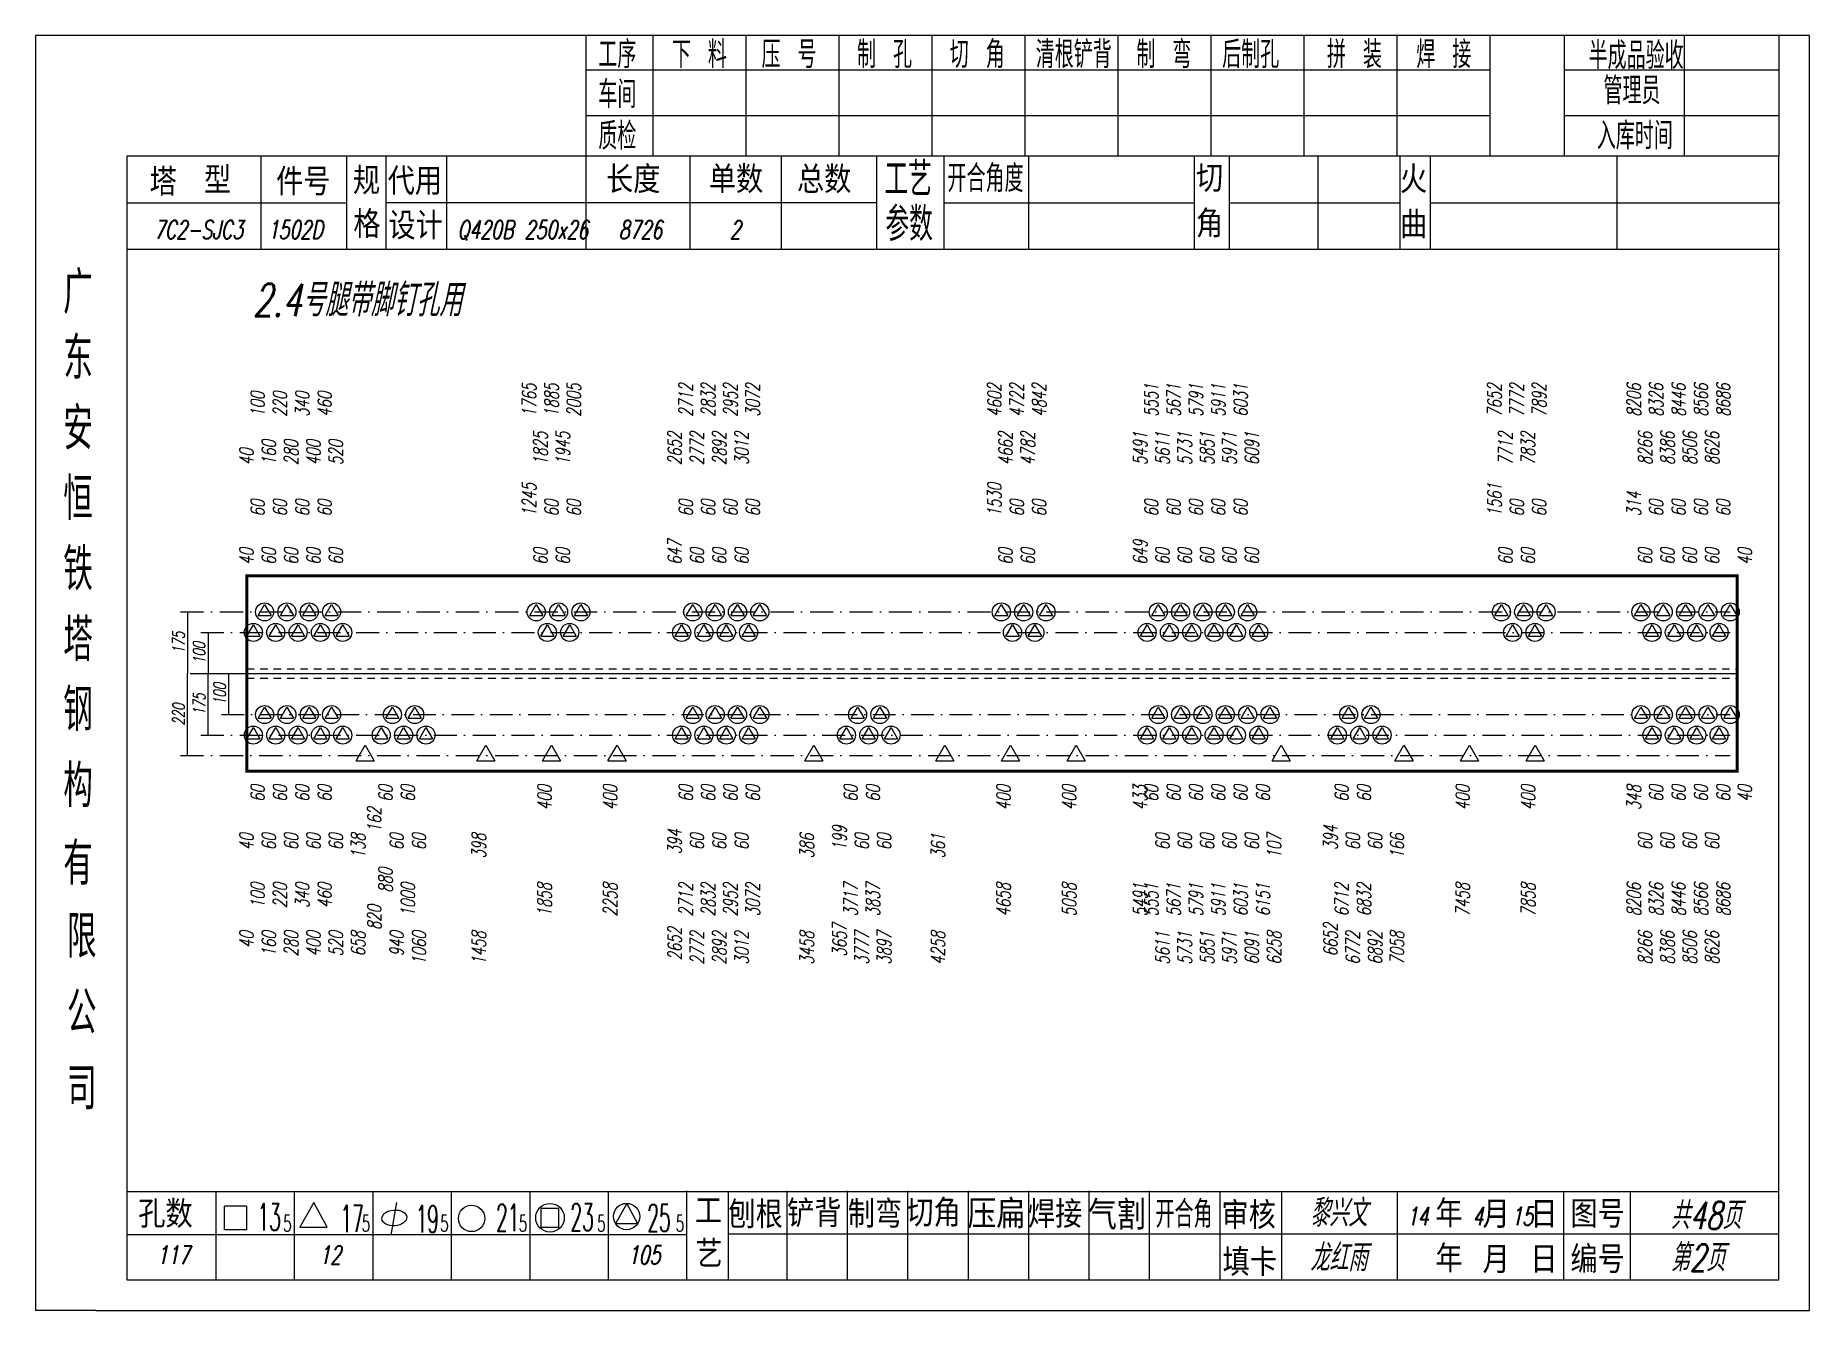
# Model space of a CAD drawing. Header units: millimetres. Extents: x -1378 to 644, y -1773 to 1979.
# Drawn here: x -1079.5 to -785.7, y 1394.9 to 1606.1 of the extents above; entities that cross this region are included whole.
import ezdxf
from ezdxf.enums import TextEntityAlignment as Align

# ---------------------------------------------------------------- set-up
doc = ezdxf.new("R2010")
doc.units = ezdxf.units.MM
doc.linetypes.add('LPY8', pattern=[0.009, 0.005, -0.004])
doc.linetypes.add('LPY9', pattern=[0.025, 0.015, -0.005, 0, -0.005])
for name, color, linetype in [('1', 7, 'Continuous'), ('2', 7, 'Continuous'), ('21', 7, 'Continuous')]:
    doc.layers.add(name, color=color, linetype=linetype)
doc.styles.add('hz', font='txt.shx', dxfattribs={"width": 0.7, "oblique": 12, "bigfont": 'hztxt.shx'})

msp = doc.modelspace()

# ---------------------------------------------------------------- texts
at = {"color": 134, "style": 'hz', "oblique": 12, "width": 0.7}
msp.add_text('2.4号腿带脚钉孔用', height=5.4, dxfattribs=at).set_placement((-1008.8893, 1559.55), align=Align.RIGHT)
at = {"layer": '1', "color": 7, "style": 'hz', "oblique": 12, "width": 0.7}
for s, height, p in [('7C2-SJC3', 3, (-1052.4803, 1572.3929)), ('1502D', 3, (-1036.4803, 1572.3929)), ('Q420B 250x26', 3, (-998.7803, 1572.3929)), ('8726', 3, (-979.2803, 1572.3929)), ('2', 3, (-963.5803, 1572.3929)), ('黎兴文', 4.5, (-863.6803, 1408.7929)), ('14', 3, (-850.5803, 1408.9929)), ('4', 3, (-840.5803, 1408.9929)), ('15', 3, (-833.2803, 1408.9929)), ('117', 3, (-1056.6803, 1402.5929)), ('12', 3, (-1030.6803, 1402.5929)), ('105', 3, (-978.6803, 1402.5929)), ('龙红雨', 4.5, (-863.6803, 1401.3929))]:
    msp.add_text(s, height=height, dxfattribs=at).set_placement(p, align=Align.CENTER)
for s, p in [('1765', (-996.5571, 1542.8929)), ('1885', (-992.8571, 1542.8929)), ('2005', (-989.1571, 1542.8929)), ('2712', (-970.6233, 1542.8929)), ('2832', (-966.9233, 1542.8929)), ('2952', (-963.2233, 1542.8929)), ('3072', (-959.5233, 1542.8929)), ('4602', (-919.5269, 1542.8929)), ('4722', (-915.8269, 1542.8929)), ('4842', (-912.1269, 1542.8929)), ('7652', (-836.7135, 1542.8929)), ('7772', (-833.0135, 1542.8929)), ('7892', (-829.3135, 1542.8929)), ('8206', (-813.6116, 1542.8929)), ('8326', (-809.9116, 1542.8929)), ('8446', (-806.2116, 1542.8929)), ('8566', (-802.5116, 1542.8929)), ('8686', (-798.8116, 1542.8929)), ('100', (-1041.5442, 1542.8929)), ('220', (-1037.8442, 1542.8929)), ('340', (-1034.1442, 1542.8929)), ('460', (-1030.4442, 1542.8929)), ('5551', (-893.5389, 1542.8929)), ('5671', (-889.8389, 1542.8929)), ('5791', (-886.1389, 1542.8929)), ('5911', (-882.4389, 1542.8929)), ('6031', (-878.7389, 1542.8929)), ('1825', (-994.7071, 1534.8929)), ('1945', (-991.0071, 1534.8929)), ('2652', (-972.4733, 1534.8929)), ('2772', (-968.7733, 1534.8929)), ('2892', (-965.0733, 1534.8929)), ('3012', (-961.3733, 1534.8929)), ('4662', (-917.6769, 1534.8929)), ('4782', (-913.9769, 1534.8929)), ('5491', (-895.3889, 1534.8929)), ('5611', (-891.6889, 1534.8929)), ('5731', (-887.9889, 1534.8929)), ('5851', (-884.2889, 1534.8929)), ('5971', (-880.5889, 1534.8929)), ('6091', (-876.8889, 1534.8929)), ('7712', (-834.8635, 1534.8929)), ('7832', (-831.1635, 1534.8929)), ('8266', (-811.7616, 1534.8929)), ('8386', (-808.0616, 1534.8929)), ('8506', (-804.3616, 1534.8929)), ('8626', (-800.6616, 1534.8929)), ('40', (-1043.3942, 1534.8929)), ('160', (-1039.6942, 1534.8929)), ('280', (-1035.9942, 1534.8929)), ('400', (-1032.2942, 1534.8929)), ('520', (-1028.5942, 1534.8929)), ('1245', (-996.5571, 1526.3929)), ('1530', (-919.5269, 1526.3929)), ('1561', (-836.7135, 1526.3929)), ('60', (-1041.5442, 1526.3929)), ('60', (-1037.8442, 1526.3929)), ('60', (-1034.1442, 1526.3929)), ('60', (-1030.4442, 1526.3929)), ('60', (-992.8571, 1526.3929)), ('60', (-989.1571, 1526.3929)), ('60', (-970.6233, 1526.3929)), ('60', (-966.9233, 1526.3929)), ('60', (-963.2233, 1526.3929)), ('60', (-959.5233, 1526.3929)), ('60', (-915.8269, 1526.3929)), ('60', (-912.1269, 1526.3929)), ('60', (-893.5389, 1526.3929)), ('60', (-889.8389, 1526.3929)), ('60', (-886.1389, 1526.3929)), ('60', (-882.4389, 1526.3929)), ('60', (-878.7389, 1526.3929)), ('60', (-833.0135, 1526.3929)), ('60', (-829.3135, 1526.3929)), ('314', (-813.6116, 1526.3929)), ('60', (-809.9116, 1526.3929)), ('60', (-806.2116, 1526.3929)), ('60', (-802.5116, 1526.3929)), ('60', (-798.8116, 1526.3929)), ('647', (-972.4733, 1518.3929)), ('649', (-895.3889, 1518.3929)), ('40', (-1043.3942, 1518.3929)), ('60', (-1039.6942, 1518.3929)), ('60', (-1035.9942, 1518.3929)), ('60', (-1032.2942, 1518.3929)), ('60', (-1028.5942, 1518.3929)), ('60', (-994.7071, 1518.3929)), ('60', (-991.0071, 1518.3929)), ('60', (-968.7733, 1518.3929)), ('60', (-965.0733, 1518.3929)), ('60', (-961.3733, 1518.3929)), ('60', (-917.6769, 1518.3929)), ('60', (-913.9769, 1518.3929)), ('60', (-891.6889, 1518.3929)), ('60', (-887.9889, 1518.3929)), ('60', (-884.2889, 1518.3929)), ('60', (-880.5889, 1518.3929)), ('60', (-876.8889, 1518.3929)), ('60', (-834.8635, 1518.3929)), ('60', (-831.1635, 1518.3929)), ('60', (-811.7616, 1518.3929)), ('60', (-808.0616, 1518.3929)), ('60', (-804.3616, 1518.3929)), ('60', (-800.6616, 1518.3929)), ('40', (-795.2459, 1518.3929))]:
    msp.add_text(s, height=2.3, rotation=90, dxfattribs=at).set_placement(p)
for s, p in [('60', (-1041.5442, 1481.8929)), ('60', (-1037.8442, 1481.8929)), ('60', (-1034.1442, 1481.8929)), ('60', (-1030.4442, 1481.8929)), ('60', (-1020.3657, 1481.8929)), ('60', (-1016.6657, 1481.8929)), ('400', (-994.0319, 1481.8929)), ('400', (-983.1711, 1481.8929)), ('60', (-970.6233, 1481.8929)), ('60', (-966.9233, 1481.8929)), ('60', (-963.2233, 1481.8929)), ('60', (-959.5233, 1481.8929)), ('60', (-943.3355, 1481.8929)), ('60', (-939.6355, 1481.8929)), ('400', (-918.0064, 1481.8929)), ('400', (-907.1456, 1481.8929)), ('433', (-895.3889, 1481.8929)), ('60', (-893.5389, 1481.8929)), ('60', (-889.8389, 1481.8929)), ('60', (-886.1389, 1481.8929)), ('60', (-882.4389, 1481.8929)), ('60', (-878.7389, 1481.8929)), ('60', (-875.0389, 1481.8929)), ('60', (-862.0154, 1481.8929)), ('60', (-858.3154, 1481.8929)), ('400', (-841.9809, 1481.8929)), ('400', (-831.1202, 1481.8929)), ('348', (-813.6116, 1481.8929)), ('60', (-809.9116, 1481.8929)), ('60', (-806.2116, 1481.8929)), ('60', (-802.5116, 1481.8929)), ('60', (-798.8116, 1481.8929)), ('40', (-795.2459, 1481.8929)), ('162', (-1022.2157, 1478.2437)), ('199', (-945.1855, 1475.2101)), ('394', (-863.8654, 1475.2704)), ('40', (-1043.3942, 1473.8929)), ('60', (-1039.6942, 1473.8929)), ('60', (-1035.9942, 1473.8929)), ('60', (-1032.2942, 1473.8929)), ('60', (-1028.5942, 1473.8929)), ('138', (-1024.8942, 1473.8929)), ('60', (-1018.5157, 1473.8929)), ('60', (-1014.8157, 1473.8929)), ('398', (-1004.8927, 1473.8929)), ('394', (-972.4733, 1474.5859)), ('60', (-968.7733, 1473.8929)), ('60', (-965.0733, 1473.8929)), ('60', (-961.3733, 1473.8929)), ('386', (-950.5888, 1473.8929)), ('60', (-941.4855, 1473.8929)), ('60', (-937.7855, 1473.8929)), ('361', (-928.8672, 1473.8929)), ('60', (-891.6889, 1473.8929)), ('60', (-887.9889, 1473.8929)), ('60', (-884.2889, 1473.8929)), ('60', (-880.5889, 1473.8929)), ('60', (-876.8889, 1473.8929)), ('107', (-873.1889, 1473.8929)), ('60', (-860.1654, 1473.8929)), ('60', (-856.4654, 1473.8929)), ('166', (-852.8417, 1473.8929)), ('60', (-811.7616, 1473.8929)), ('60', (-808.0616, 1473.8929)), ('60', (-804.3616, 1473.8929)), ('60', (-800.6616, 1473.8929)), ('880', (-1020.3657, 1468.1977)), ('100', (-1041.5442, 1465.6929)), ('220', (-1037.8442, 1465.6929)), ('340', (-1034.1442, 1465.6929)), ('460', (-1030.4442, 1465.6929)), ('1000', (-1016.6657, 1465.6929)), ('1858', (-994.0319, 1465.6929)), ('2258', (-983.1711, 1465.6929)), ('2712', (-970.6233, 1465.6929)), ('2832', (-966.9233, 1465.6929)), ('2952', (-963.2233, 1465.6929)), ('3072', (-959.5233, 1465.6929)), ('3717', (-943.3355, 1465.6929)), ('3837', (-939.6355, 1465.6929)), ('4658', (-918.0064, 1465.6929)), ('5058', (-907.1456, 1465.6929)), ('5491', (-895.3889, 1465.6929)), ('5551', (-893.5389, 1465.6929)), ('5671', (-889.8389, 1465.6929)), ('5791', (-886.1389, 1465.6929)), ('5911', (-882.4389, 1465.6929)), ('6031', (-878.7389, 1465.6929)), ('6151', (-875.0389, 1465.6929)), ('6712', (-862.0154, 1465.6929)), ('6832', (-858.3154, 1465.6929)), ('7458', (-841.9809, 1465.6929)), ('7858', (-831.1202, 1465.6929)), ('8206', (-813.6116, 1465.6929)), ('8326', (-809.9116, 1465.6929)), ('8446', (-806.2116, 1465.6929)), ('8566', (-802.5116, 1465.6929)), ('8686', (-798.8116, 1465.6929)), ('820', (-1022.2157, 1462.0437)), ('40', (-1043.3942, 1457.6929)), ('160', (-1039.6942, 1457.6929)), ('280', (-1035.9942, 1457.6929)), ('400', (-1032.2942, 1457.6929)), ('520', (-1028.5942, 1457.6929)), ('658', (-1024.8942, 1457.6929)), ('940', (-1018.5157, 1457.6929)), ('1060', (-1014.8157, 1457.6929)), ('1458', (-1004.8927, 1457.6929)), ('2652', (-972.4733, 1458.3859)), ('2772', (-968.7733, 1457.6929)), ('2892', (-965.0733, 1457.6929)), ('3012', (-961.3733, 1457.6929)), ('3458', (-950.5888, 1457.6929)), ('3657', (-945.1855, 1459.0101)), ('3777', (-941.4855, 1457.6929)), ('3897', (-937.7855, 1457.6929)), ('4258', (-928.8672, 1457.6929)), ('5611', (-891.6889, 1457.6929)), ('5731', (-887.9889, 1457.6929)), ('5851', (-884.2889, 1457.6929)), ('5971', (-880.5889, 1457.6929)), ('6091', (-876.8889, 1457.6929)), ('6258', (-873.1889, 1457.6929)), ('6652', (-863.8654, 1459.0704)), ('6772', (-860.1654, 1457.6929)), ('6892', (-856.4654, 1457.6929)), ('7058', (-852.8417, 1457.6929)), ('8266', (-811.7616, 1457.6929)), ('8386', (-808.0616, 1457.6929)), ('8506', (-804.3616, 1457.6929)), ('8626', (-800.6616, 1457.6929))]:
    msp.add_text(s, height=2.3, rotation=90, dxfattribs=at).set_placement(p, align=Align.RIGHT)
for s, p in [('共48页', (-808.6803, 1408.3929)), ('第2页', (-808.6803, 1401.3929))]:
    msp.add_text(s, height=4.5, dxfattribs=at).set_placement(p)
at = {"layer": '2', "color": 7, "style": 'hz', "oblique": 12, "width": 0.7}
for s, p in [('175', (-1054.7803, 1505.4929)), ('100', (-1051.3803, 1503.7929)), ('100', (-1047.9803, 1496.9929)), ('220', (-1054.7803, 1493.5929)), ('175', (-1051.3803, 1495.2929))]:
    msp.add_text(s, height=2, rotation=90, dxfattribs=at).set_placement(p, align=Align.CENTER)

# ---------------------------------------------------------------- blocks, each defined once
blk = doc.blocks.new('xytfsc')
at = {"color": 243}
for p, q in [((-0.0818, 0.17567), (-0.0818, -0.0355)), ((0.212, 0.17567), (-0.0818, 0.17567)), ((0.00934, 0.17567), (0.00934, 0.15571)), ((0.02044, 0.17567), (0.02044, 0.15571)), ((0.03584, 0.17567), (0.03584, 0.15571)), ((0.05124, 0.17567), (0.05124, 0.15571)), ((0.06664, 0.17567), (0.06664, 0.15571)), ((0.08204, 0.17567), (0.08204, 0.15571)), ((0.09744, 0.17567), (0.09744, 0.15571)), ((0.11284, 0.17567), (0.11284, 0.15571)), ((0.12824, 0.17567), (0.12824, 0.15571)), ((0.14364, 0.17567), (0.14364, 0.15571)), ((0.15904, 0.17567), (0.15904, 0.15571)), ((0.15904, 0.17567), (0.15904, 0.15571)), ((0.17139, 0.17567), (0.17139, 0.1557)), ((0.19125, 0.17567), (0.19125, 0.1557)), ((0.20692, 0.17567), (0.20692, 0.1557)), ((0.212, 0.1457), (0.212, 0.17567)), ((0.15904, 0.16991), (0.00934, 0.16991)), ((0.20692, 0.16991), (0.17139, 0.16991)), ((0.15904, 0.16238), (0.00934, 0.16238)), ((0.20692, 0.16238), (0.17139, 0.16238)), ((-0.01376, 0.15577), (-0.01376, 0.14027)), ((0.00934, 0.15571), (0.00934, 0.14021)), ((0.02657, 0.1558), (0.02657, 0.1403)), ((0.0417, 0.1558), (0.0417, 0.1403)), ((-0.0667, 0.1557), (-0.0667, -0.03042)), ((0.20692, 0.1557), (-0.0667, 0.1557)), ((-0.04446, 0.15571), (-0.04446, 0.14021)), ((0.05749, 0.1557), (0.05749, 0.1402)), ((0.06861, 0.1557), (0.06861, 0.1402)), ((0.08265, 0.1557), (0.08265, 0.1402)), ((0.1101, 0.1557), (0.1101, 0.1402)), ((0.11589, 0.1557), (0.11589, 0.1402)), ((0.13059, 0.1557), (0.13059, 0.1402)), ((0.14414, 0.1557), (0.14414, 0.1402)), ((0.14915, 0.1557), (0.14915, 0.1402)), ((0.18007, 0.1557), (0.18007, 0.1402)), ((0.20692, -0.03042), (0.20692, 0.1557)), ((-0.03023, 0.14789), (-0.0667, 0.14789)), ((0.05749, 0.14795), (-0.02369, 0.14795)), ((0.06861, 0.14795), (0.1101, 0.14795)), ((0.11589, 0.14795), (0.14414, 0.14795)), ((0.14915, 0.14795), (0.2071, 0.14795)), ((0.212, -0.0355), (0.212, 0.1457)), ((0.2071, 0.1402), (-0.0667, 0.1402)), ((-0.0667, -0.0158), (0.20692, -0.0158)), ((-0.05193, -0.0158), (-0.05193, -0.03042)), ((-0.03893, -0.03042), (-0.03893, -0.0158)), ((-0.03572, -0.0176), (-0.03801, -0.0217)), ((-0.03347, -0.02167), (-0.03572, -0.0176)), ((-0.02593, -0.0158), (-0.02593, -0.03042)), ((-0.02201, -0.0176), (-0.02294, -0.02301)), ((-0.01293, -0.03042), (-0.01293, -0.0158)), ((0.00007, -0.0158), (0.00007, -0.03042)), ((0.01307, -0.03028), (0.01307, -0.0158)), ((0.04269, -0.03037), (0.04269, -0.0157)), ((0.05269, -0.03037), (0.05269, -0.0157)), ((0.06269, -0.03037), (0.06269, -0.0157)), ((0.07269, -0.03037), (0.07269, -0.0157)), ((0.08269, -0.03037), (0.08269, -0.0157)), ((0.09269, -0.03037), (0.09269, -0.0157)), ((0.10269, -0.03037), (0.10269, -0.0157)), ((0.1144, -0.03054), (0.1144, -0.01587)), ((0.12461, -0.03053), (0.12461, -0.01587)), ((0.14378, -0.03042), (0.14378, -0.01576)), ((0.17132, -0.03045), (0.17132, -0.01578)), ((0.18234, -0.03043), (0.18234, -0.01576)), ((-0.05048, -0.02216), (-0.05048, -0.01823)), ((-0.04687, -0.01823), (-0.05048, -0.01823)), ((-0.04687, -0.01823), (-0.04687, -0.02216)), ((0.00483, -0.01861), (0.00194, -0.01861)), ((0.00194, -0.02176), (0.00194, -0.01861)), ((0.00483, -0.01861), (0.00483, -0.02176)), ((0.01611, -0.01776), (0.01429, -0.02104)), ((0.01792, -0.02102), (0.01611, -0.01776)), ((0.02607, -0.02298), (-0.0667, -0.02298)), ((-0.04687, -0.02216), (-0.05048, -0.02216)), ((-0.038, -0.02172), (-0.03348, -0.02172)), ((0.00483, -0.02176), (0.00194, -0.02176)), ((0.01431, -0.02109), (0.01795, -0.02108)), ((0.03294, -0.02282), (0.20692, -0.02282)), ((-0.0667, -0.03042), (0.20692, -0.03042)), ((-0.0718, -0.0355), (-0.0818, -0.0355)), ((-0.0718, -0.0355), (0.212, -0.0355))]:
    blk.add_line(p, q, dxfattribs=at)
at = {"color": 25}
for p, q in [((-0.0237, 0.14025), (-0.0237, 0.15575)), ((-0.03023, 0.14014), (-0.03023, 0.15564)), ((0.02607, -0.03028), (0.02607, -0.01568)), ((0.03298, -0.03049), (0.03298, -0.01589))]:
    blk.add_line(p, q, dxfattribs=at)
at = {"color": 243}
for centre, radius in [((-0.00958, -0.02025), 0.00218), ((0.00341, -0.02014), 0.00237), ((0.0161, -0.01993), 0.00218)]:
    blk.add_circle(centre, radius, dxfattribs=at)
blk.add_ellipse((-0.02237, -0.02016), major_axis=(-0.00206, -0.00014), ratio=0.631198, dxfattribs=at)
at = {"color": 243, "style": 'hz'}
for s, height, width, p in [('工序', 0.0045, 0.7, (0.01141, 0.17026)), ('下 料', 0.0045, 0.7, (0.0236, 0.17026)), ('压 号', 0.0045, 0.7, (0.03845, 0.17026)), ('制 孔', 0.0045, 0.7, (0.05426, 0.17026)), ('切 角', 0.0045, 0.7, (0.0696, 0.17026)), ('清根铲背 ', 0.0045, 0.7, (0.08385, 0.17026)), (' 制 弯', 0.0045, 0.7, (0.09772, 0.17026)), (' 后制孔', 0.0045, 0.7, (0.11191, 0.17026)), ('拼 装', 0.0045, 0.7, (0.13207, 0.17026)), (' 焊 接', 0.0045, 0.7, (0.14407, 0.17026)), ('半成品验收', 0.0045, 0.7, (0.17541, 0.17009)), ('车间', 0.0045, 0.7, (0.01141, 0.16365)), ('管理员', 0.0045, 0.7, (0.17787, 0.16428)), ('质检', 0.0045, 0.7, (0.01141, 0.15676)), ('入库时间', 0.0045, 0.7, (0.17677, 0.15681)), ('工艺', 0.0056, 0.7, (0.0588, 0.14906)), ('开合角度', 0.0045, 0.7, (0.06923, 0.14974)), ('参数', 0.0056, 0.7, (0.05897, 0.14164)), ('广', 0.007, 0.7, (-0.0772, 0.1296)), ('东', 0.007, 0.7, (-0.0772, 0.11874)), ('安', 0.007, 0.7, (-0.0772, 0.10709)), ('恒', 0.007, 0.7, (-0.0772, 0.09543)), ('铁', 0.007, 0.7, (-0.0772, 0.08376)), ('塔', 0.007, 0.7, (-0.0772, 0.07209)), ('钢', 0.007, 0.7, (-0.0772, 0.06049)), ('构', 0.007, 0.7, (-0.0772, 0.04788)), ('有', 0.007, 0.7, (-0.0772, 0.035)), ('限', 0.007, 0.7, (-0.07659, 0.02293)), ('公', 0.007, 0.7, (-0.07659, 0.01032)), ('司', 0.007, 0.7, (-0.07659, -0.00223)), ('开合角', 0.0045, 0.7, (0.10368, -0.02179)), ('13', 0.0045, 0.5, (-0.04503, -0.02227)), ('5', 0.00269, 0.6, (-0.04077, -0.02242)), ('17', 0.0045, 0.5, (-0.0313, -0.02254)), ('5', 0.00269, 0.6, (-0.02777, -0.02242)), ('19', 0.0045, 0.5, (-0.01885, -0.0226)), ('5', 0.00269, 0.6, (-0.01477, -0.02242)), ('21', 0.0045, 0.5, (-0.00553, -0.02238)), ('5', 0.00269, 0.6, (-0.00177, -0.02242)), ('23', 0.0045, 0.5, (0.00679, -0.02228)), ('5', 0.00269, 0.6, (0.01123, -0.02242)), ('25', 0.0045, 0.5, (0.01952, -0.02242)), ('5', 0.00269, 0.6, (0.02423, -0.02242))]:
    blk.add_text(s, height=height, dxfattribs=dict(at, width=width)).set_placement(p)
for s, height, p in [('塔', 0.0045, (-0.06291, 0.14913)), ('型', 0.0045, (-0.0539, 0.14943)), ('单数', 0.0045, (0.02972, 0.14955)), ('总数', 0.0045, (0.04431, 0.14954)), ('孔数', 0.0045, (-0.06478, -0.02179)), ('压扁', 0.0048, (0.07253, -0.02192)), ('气割', 0.0048, (0.09248, -0.0221)), ('图号', 0.0045, (0.1724, -0.0218)), ('编号', 0.0045, (0.1724, -0.0293))]:
    blk.add_text(s, height=height, dxfattribs=at).set_placement(p)
at = {"color": 25, "style": 'hz'}
for s, p in [('件号', (-0.04194, 0.14917)), ('规', (-0.02923, 0.14934)), ('代用', (-0.02348, 0.14927)), ('长度', (0.01268, 0.14955)), ('切', (0.11039, 0.14973)), ('火', (0.14418, 0.14957)), ('格', (-0.02915, 0.14213)), ('角', (0.11039, 0.14223)), ('曲', (0.14418, 0.14207)), ('设计', (-0.02335, 0.14189)), ('工', (0.02741, -0.02128)), ('刨根', (0.03296, -0.02187)), ('铲背', (0.04269, -0.02169)), ('制弯', (0.05274, -0.02179)), ('切角', (0.06243, -0.02161)), ('焊接', (0.08256, -0.02181)), ('审核', (0.11462, -0.022)), ('年', (0.15005, -0.0217)), ('月', (0.15785, -0.02184)), ('日', (0.16576, -0.02182)), ('艺', (0.02749, -0.02838)), ('填卡', (0.1148, -0.02977)), ('年', (0.15005, -0.02918)), ('月', (0.15785, -0.02932)), ('日', (0.16576, -0.0293))]:
    blk.add_text(s, height=0.0045, dxfattribs=at).set_placement(p)
blk = doc.blocks.new('li8')
at = {"layer": '21', "color": 7, "linetype": 'LPY8'}
blk.add_line((0, 0), (1, 0), dxfattribs=at)
blk = doc.blocks.new('do')
at = {"color": 211}
for p, q in [((-0.72, -0.41), (0, 0.83)), ((0, 0.83), (0.72, -0.41)), ((-0.72, -0.41), (0.72, -0.41))]:
    blk.add_line(p, q, dxfattribs=at)
blk.add_circle((0, 0), 1, dxfattribs=at)
blk = doc.blocks.new('li9')
at = {"layer": '21', "color": 210, "linetype": 'LPY9'}
blk.add_line((0, 0), (1, 0), dxfattribs=at)
blk = doc.blocks.new('bo')
at = {"color": 211}
for p, q in [((-1, -0.58), (0, 1.15)), ((0, 1.15), (1, -0.58)), ((-1, -0.58), (1, -0.58))]:
    blk.add_line(p, q, dxfattribs=at)

# ---------------------------------------------------------------- linework, layer by layer
at = {"layer": '2', "color": 7}
for p, q in [((-1054.2803, 1510.5929), (-1054.2803, 1500.3929)), ((-1050.8803, 1507.1929), (-1050.8803, 1500.3929)), ((-1054.2803, 1486.7929), (-1054.2803, 1500.3929)), ((-1053.8803, 1500.3929), (-984.4803, 1500.3929)), ((-1053.8803, 1500.3929), (-987.8803, 1500.3929)), ((-1050.8803, 1490.1929), (-1050.8803, 1500.3929)), ((-1047.4803, 1493.5929), (-1047.4803, 1500.3929)), ((-1044.4803, 1500.3929), (-797.6803, 1500.3929))]:
    msp.add_line(p, q, dxfattribs=at)
at = {"layer": '2', "color": 7, "const_width": 0.5}
msp.add_lwpolyline([(-1044.4803, 1516.5929), (-797.6803, 1516.5929), (-797.6803, 1484.1929), (-1044.4803, 1484.1929)], close=True, dxfattribs=at)

# ---------------------------------------------------------------- block references
at = {"layer": '1', "color": 7}
for name, p, xscale, yscale, zscale in [('xytfsc', (-997.6803, 1430.3929), 1000, 1000, 1000), ('li9', (-1055.4803, 1510.5929), 256.668668347467, 256.668668347467, 256.668668347467), ('do', (-1041.5442, 1510.5929), 1.5, 1.5, 1.5), ('do', (-1037.8442, 1510.5929), 1.5, 1.5, 1.5), ('do', (-1034.1442, 1510.5929), 1.5, 1.5, 1.5), ('do', (-1030.4442, 1510.5929), 1.5, 1.5, 1.5), ('do', (-996.5571, 1510.5929), 1.5, 1.5, 1.5), ('do', (-992.8571, 1510.5929), 1.5, 1.5, 1.5), ('do', (-989.1571, 1510.5929), 1.5, 1.5, 1.5), ('do', (-970.6233, 1510.5929), 1.5, 1.5, 1.5), ('do', (-966.9233, 1510.5929), 1.5, 1.5, 1.5), ('do', (-963.2233, 1510.5929), 1.5, 1.5, 1.5), ('do', (-959.5233, 1510.5929), 1.5, 1.5, 1.5), ('do', (-919.5269, 1510.5929), 1.5, 1.5, 1.5), ('do', (-915.8269, 1510.5929), 1.5, 1.5, 1.5), ('do', (-912.1269, 1510.5929), 1.5, 1.5, 1.5), ('do', (-893.5389, 1510.5929), 1.5, 1.5, 1.5), ('do', (-889.8389, 1510.5929), 1.5, 1.5, 1.5), ('do', (-886.1389, 1510.5929), 1.5, 1.5, 1.5), ('do', (-882.4389, 1510.5929), 1.5, 1.5, 1.5), ('do', (-878.7389, 1510.5929), 1.5, 1.5, 1.5), ('do', (-836.7135, 1510.5929), 1.5, 1.5, 1.5), ('do', (-833.0135, 1510.5929), 1.5, 1.5, 1.5), ('do', (-829.3135, 1510.5929), 1.5, 1.5, 1.5), ('do', (-813.6116, 1510.5929), 1.5, 1.5, 1.5), ('do', (-809.9116, 1510.5929), 1.5, 1.5, 1.5), ('do', (-806.2116, 1510.5929), 1.5, 1.5, 1.5), ('do', (-802.5116, 1510.5929), 1.5, 1.5, 1.5), ('do', (-798.8116, 1510.5929), 1.5, 1.5, 1.5), ('do', (-1043.3942, 1507.1929), 1.5, 1.5, 1.5), ('do', (-1039.6942, 1507.1929), 1.5, 1.5, 1.5), ('do', (-1035.9942, 1507.1929), 1.5, 1.5, 1.5), ('do', (-1032.2942, 1507.1929), 1.5, 1.5, 1.5), ('do', (-1028.5942, 1507.1929), 1.5, 1.5, 1.5), ('do', (-994.7071, 1507.1929), 1.5, 1.5, 1.5), ('do', (-991.0071, 1507.1929), 1.5, 1.5, 1.5), ('do', (-972.4733, 1507.1929), 1.5, 1.5, 1.5), ('do', (-968.7733, 1507.1929), 1.5, 1.5, 1.5), ('do', (-965.0733, 1507.1929), 1.5, 1.5, 1.5), ('do', (-961.3733, 1507.1929), 1.5, 1.5, 1.5), ('do', (-917.6769, 1507.1929), 1.5, 1.5, 1.5), ('do', (-913.9769, 1507.1929), 1.5, 1.5, 1.5), ('do', (-895.3889, 1507.1929), 1.5, 1.5, 1.5), ('do', (-891.6889, 1507.1929), 1.5, 1.5, 1.5), ('do', (-887.9889, 1507.1929), 1.5, 1.5, 1.5), ('do', (-884.2889, 1507.1929), 1.5, 1.5, 1.5), ('do', (-880.5889, 1507.1929), 1.5, 1.5, 1.5), ('do', (-876.8889, 1507.1929), 1.5, 1.5, 1.5), ('do', (-834.8635, 1507.1929), 1.5, 1.5, 1.5), ('do', (-831.1635, 1507.1929), 1.5, 1.5, 1.5), ('do', (-811.7616, 1507.1929), 1.5, 1.5, 1.5), ('do', (-808.0616, 1507.1929), 1.5, 1.5, 1.5), ('do', (-804.3616, 1507.1929), 1.5, 1.5, 1.5), ('do', (-800.6616, 1507.1929), 1.5, 1.5, 1.5), ('li9', (-1052.0803, 1507.1929), 253.268668347467, 253.268668347467, 253.268668347467), ('li9', (-1048.6803, 1493.5929), 249.868668347468, 249.868668347468, 249.868668347468), ('do', (-1041.5442, 1493.5929), 1.5, 1.5, 1.5), ('do', (-1037.8442, 1493.5929), 1.5, 1.5, 1.5), ('do', (-1034.1442, 1493.5929), 1.5, 1.5, 1.5), ('do', (-1030.4442, 1493.5929), 1.5, 1.5, 1.5), ('do', (-1020.3657, 1493.5929), 1.5, 1.5, 1.5), ('do', (-1016.6657, 1493.5929), 1.5, 1.5, 1.5), ('do', (-970.6233, 1493.5929), 1.5, 1.5, 1.5), ('do', (-966.9233, 1493.5929), 1.5, 1.5, 1.5), ('do', (-963.2233, 1493.5929), 1.5, 1.5, 1.5), ('do', (-959.5233, 1493.5929), 1.5, 1.5, 1.5), ('do', (-943.3355, 1493.5929), 1.5, 1.5, 1.5), ('do', (-939.6355, 1493.5929), 1.5, 1.5, 1.5), ('do', (-893.5389, 1493.5929), 1.5, 1.5, 1.5), ('do', (-889.8389, 1493.5929), 1.5, 1.5, 1.5), ('do', (-886.1389, 1493.5929), 1.5, 1.5, 1.5), ('do', (-882.4389, 1493.5929), 1.5, 1.5, 1.5), ('do', (-878.7389, 1493.5929), 1.5, 1.5, 1.5), ('do', (-875.0389, 1493.5929), 1.5, 1.5, 1.5), ('do', (-862.0154, 1493.5929), 1.5, 1.5, 1.5), ('do', (-858.3154, 1493.5929), 1.5, 1.5, 1.5), ('do', (-813.6116, 1493.5929), 1.5, 1.5, 1.5), ('do', (-809.9116, 1493.5929), 1.5, 1.5, 1.5), ('do', (-806.2116, 1493.5929), 1.5, 1.5, 1.5), ('do', (-802.5116, 1493.5929), 1.5, 1.5, 1.5), ('do', (-798.8116, 1493.5929), 1.5, 1.5, 1.5), ('li9', (-1052.0803, 1490.1929), 253.268668347467, 253.268668347467, 253.268668347467), ('do', (-1043.3942, 1490.1929), 1.5, 1.5, 1.5), ('do', (-1039.6942, 1490.1929), 1.5, 1.5, 1.5), ('do', (-1035.9942, 1490.1929), 1.5, 1.5, 1.5), ('do', (-1032.2942, 1490.1929), 1.5, 1.5, 1.5), ('do', (-1028.5942, 1490.1929), 1.5, 1.5, 1.5), ('do', (-1022.2157, 1490.1929), 1.5, 1.5, 1.5), ('do', (-1018.5157, 1490.1929), 1.5, 1.5, 1.5), ('do', (-1014.8157, 1490.1929), 1.5, 1.5, 1.5), ('do', (-972.4733, 1490.1929), 1.5, 1.5, 1.5), ('do', (-968.7733, 1490.1929), 1.5, 1.5, 1.5), ('do', (-965.0733, 1490.1929), 1.5, 1.5, 1.5), ('do', (-961.3733, 1490.1929), 1.5, 1.5, 1.5), ('do', (-945.1855, 1490.1929), 1.5, 1.5, 1.5), ('do', (-941.4855, 1490.1929), 1.5, 1.5, 1.5), ('do', (-937.7855, 1490.1929), 1.5, 1.5, 1.5), ('do', (-895.3889, 1490.1929), 1.5, 1.5, 1.5), ('do', (-891.6889, 1490.1929), 1.5, 1.5, 1.5), ('do', (-887.9889, 1490.1929), 1.5, 1.5, 1.5), ('do', (-884.2889, 1490.1929), 1.5, 1.5, 1.5), ('do', (-880.5889, 1490.1929), 1.5, 1.5, 1.5), ('do', (-876.8889, 1490.1929), 1.5, 1.5, 1.5), ('do', (-863.8654, 1490.1929), 1.5, 1.5, 1.5), ('do', (-860.1654, 1490.1929), 1.5, 1.5, 1.5), ('do', (-856.4654, 1490.1929), 1.5, 1.5, 1.5), ('do', (-811.7616, 1490.1929), 1.5, 1.5, 1.5), ('do', (-808.0616, 1490.1929), 1.5, 1.5, 1.5), ('do', (-804.3616, 1490.1929), 1.5, 1.5, 1.5), ('do', (-800.6616, 1490.1929), 1.5, 1.5, 1.5), ('li9', (-1055.4803, 1486.7929), 256.668668347467, 256.668668347467, 256.668668347467), ('bo', (-1024.8942, 1486.7929), 1.5, 1.5, 1.5), ('bo', (-1004.8927, 1486.7929), 1.5, 1.5, 1.5), ('bo', (-994.0319, 1486.7929), 1.5, 1.5, 1.5), ('bo', (-983.1711, 1486.7929), 1.5, 1.5, 1.5), ('bo', (-950.5888, 1486.7929), 1.5, 1.5, 1.5), ('bo', (-928.8672, 1486.7929), 1.5, 1.5, 1.5), ('bo', (-918.0064, 1486.7929), 1.5, 1.5, 1.5), ('bo', (-907.1456, 1486.7929), 1.5, 1.5, 1.5), ('bo', (-873.1889, 1486.7929), 1.5, 1.5, 1.5), ('bo', (-852.8417, 1486.7929), 1.5, 1.5, 1.5), ('bo', (-841.9809, 1486.7929), 1.5, 1.5, 1.5), ('bo', (-831.1202, 1486.7929), 1.5, 1.5, 1.5)]:
    msp.add_blockref(name, p, dxfattribs=dict(at, xscale=xscale, yscale=yscale, zscale=zscale))
at = {"layer": '2', "color": 7, "xscale": 246.8, "yscale": 246.8, "zscale": 246.8}
for p in [(-1044.4803, 1501.1929), (-1044.4803, 1499.5929)]:
    msp.add_blockref('li8', p, dxfattribs=at)

msp.set_redraw_order([(e.dxf.handle, doc.entitydb.next_handle()) for e in msp.query("TEXT MTEXT ATTDEF DIMENSION ARC_DIMENSION")])  # texts and dimensions are drawn at this point

doc.saveas('drawing.dxf')
